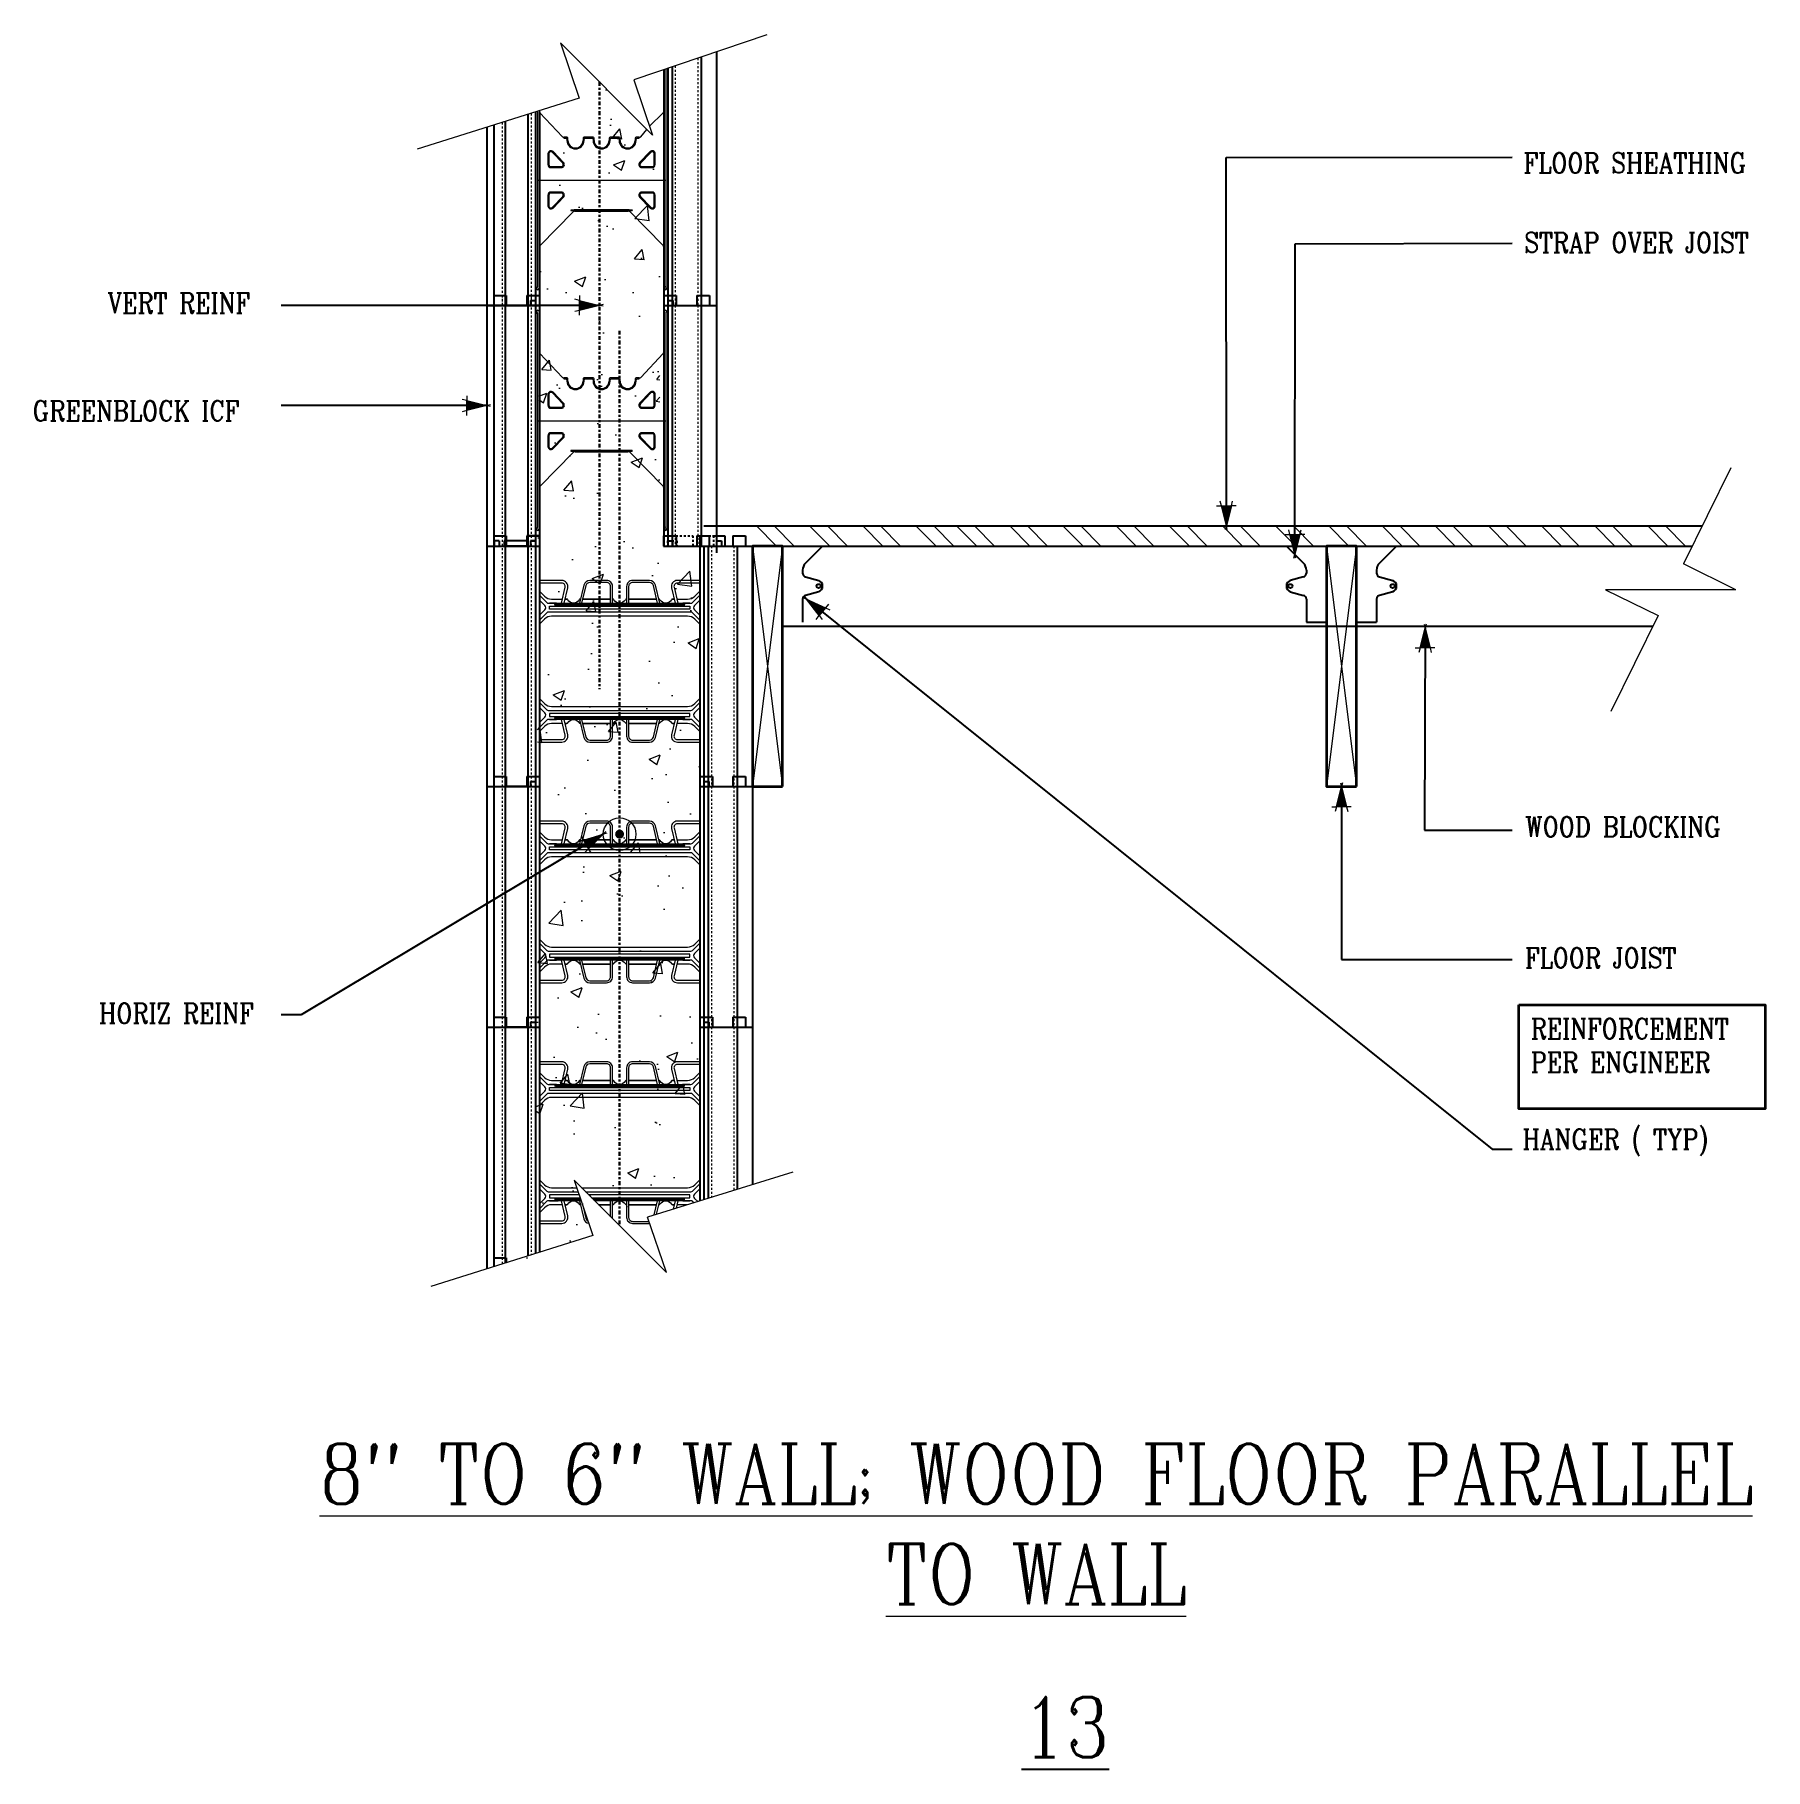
# Model space of a CAD drawing. Header units: inches. Extents: x -80.8 to 5.5, y 171.3 to 257.8.
import ezdxf

# ---------------------------------------------------------------- set-up
doc = ezdxf.new("R2010")
doc.units = ezdxf.units.IN
doc.header["$MEASUREMENT"] = 0
for name, pattern in [('CENTER', [2, 1.25, -0.25, 0.25, -0.25]), ('DASHED2', [0.375, 0.25, -0.125]), ('HIDDEN', [0.375, 0.25, -0.125])]:
    doc.linetypes.add(name, pattern=pattern)
doc.layers.get('Defpoints').update_dxf_attribs({"color": 252})
for name, color, linetype, lineweight in [('A2 Hatch', 8, 'Continuous', 9), ('A4 medium', 7, 'Continuous', 35), ('DETAILS', 7, 'Continuous', 13), ('DIM', 3, 'Continuous', 13), ('REBAR', 2, 'CENTER', 30)]:
    doc.layers.add(name, color=color, linetype=linetype, lineweight=lineweight)
doc.styles.add('ARCTEXT', font='arctext.shx', dxfattribs={"width": 0.85})
doc.styles.add('RomanC', font='romanc.shx', dxfattribs={"width": 0.85, "height": 5})
doc.dimstyles.new('ARCTEXT1-4', dxfattribs={"dimtxt": 4, "dimasz": 2, "dimexe": 2, "dimexo": 2, "dimgap": 2, "dimtad": 1, "dimdec": 4, "dimzin": 3, "dimdsep": 46, "dimlunit": 4, "dimtxsty": 'ARCTEXT', "dimblk": 'ARCHTICK', "dimcen": 2, "dimaunit": 1, "dimadec": 0, "dimazin": 0, "dimtfac": 1, "dimtdec": 4, "dimtmove": 2, "dimatfit": 3, "dimldrblk": 'arrow', "dimfxl": 1, "dimtolj": 1, "dimtzin": 0, "dimarcsym": 0})

msp = doc.modelspace()

# ---------------------------------------------------------------- texts
at = {"layer": 'Defpoints', "insert": (-29.403, 174.86), "char_height": 3, "width": 90.08, "attachment_point": 2, "style": 'RomanC'}
msp.add_mtext('{\\L13\\P}\\P            ', dxfattribs=at)
at = {"layer": 'DIM', "color": 3, "char_height": 1, "attachment_point": 1, "style": 'RomanC'}
for s, insert, width in [('FLOOR SHEATHING ', (-6.558, 251.865), 22.68955), ('STRAP OVER JOIST', (-6.519, 247.898), 22.68955), ('VERT REINF ', (-77.175, 244.881), 22.68955), ('GREENBLOCK ICF', (-80.917, 239.499), 22.68955), ('WOOD BLOCKING ', (-6.477, 218.763), 22.68955), ('FLOOR JOIST', (-6.487, 212.223), 22.68955), ('HORIZ REINF ', (-77.61, 209.46), 22.68955), ('REINFORCEMENT PER ENGINEER', (-6.197, 208.695), 13.32674), ('HANGER ( TYP) ', (-6.616, 203.185), 22.68955)]:
    msp.add_mtext(s, dxfattribs=dict(at, insert=insert, width=width))
at = {"layer": 'DIM', "insert": (-30.869, 187.499), "char_height": 3, "width": 77.5648, "attachment_point": 2, "style": 'ARCTEXT'}
msp.add_mtext('{\\Fromanc.shx|c0;\\L8" TO 6" WALL; WOOD FLOOR PARALLEL TO WALL}\\P\\P         ', dxfattribs=at)

# ---------------------------------------------------------------- blocks, each defined once
blk = doc.blocks.new('_ArchTick')
at = {"color": 0, "linetype": 'ByBlock', "const_width": 0.15}
blk.add_lwpolyline([(-0.5, -0.5), (0.5, 0.5)], dxfattribs=at)
blk = doc.blocks.new('arrow')
at = {"layer": 'DIM'}
blk.add_hatch(color=253, dxfattribs=at).paths.add_polyline_path([(-2, 0.5), (-2, -0.5), (0, 0)])
at = {"layer": 'DIM', "lineweight": 9}
for points in [[(-2, 0.98), (-2, 0.5), (-2.47, 0.62)], [(0.37, 0.09), (0, 0)], [(0.37, -0.09), (0, 0)], [(-2, -0.98), (-2, -0.5), (-2.47, -0.62)]]:
    blk.add_lwpolyline(points, dxfattribs=at)
at = {"layer": 'DIM', "lineweight": 15}
blk.add_lwpolyline([(0, 0), (-2, -0.5), (-2, 0.5), (0, 0)], dxfattribs=at)

# ---------------------------------------------------------------- hatches: boundary and pattern name
at = {"layer": 'A2 Hatch', "ltscale": 0.15}
h = msp.add_hatch(dxfattribs=at)
h.set_pattern_fill('AR-CONC', color=256, scale=0.8, style=0)
h.set_pattern_definition([(50, (-6438.0454, 1604.6426), (5.7380815, -0.502017), [0.6, -6.6]), (355, (-6438.0454, 1604.6426), (-1.1100107, 6.017537), [0.48, -5.28]), (100.4514, (-6437.567, 1604.6007), (4.628075, 5.5155163), [0.5099215, -5.609137]), (46.1842, (-6438.0454, 1606.2426), (8.5379284, -1.324152), [0.9, -9.9]), (96.6356, (-6437.334, 1606.132), (7.477302, 7.792943), [0.764882, -8.413704]), (351.1842, (-6438.045, 1606.2426), (7.477296, 7.792949), [0.72, -7.92]), (21, (-6437.2454, 1605.8426), (4.7752564, -3.220951), [0.6, -6.6]), (326, (-6437.2454, 1605.8426), (1.9465227, 5.8012004), [0.48, -5.28]), (71.4514, (-6436.8475, 1605.574), (6.721781, 2.580244), [0.5099215, -5.609137]), (37.5, (-6438.0454, 1604.6426), (0.09727884, 2.6631508), [0, -5.216, 0, -5.36, 0, -5.3]), (7.5, (-6438.0454, 1604.6426), (2.1045563, 3.1552937), [0, -3.056, 0, -5.096, 0, -2.02]), (327.5, (-6439.8294, 1604.6426), (4.2705795, -0.180439), [0, -2, 0, -6.24, 0, -8.28]), (317.5, (-6440.6294, 1604.6426), (4.6654894, 0.8008399), [0, -2.6, 0, -4.144, 0, -5.88])])
h.paths.add_polyline_path([(-53.634, 254.595), (-55.621, 253.921), (-55.821, 196.905), (-52.951, 197.879), (-53.887, 200.639), (-49.291, 196.042), (-50.227, 198.802), (-47.621, 199.686), (-47.625, 232.268), (-49.625, 232.268), (-49.625, 255.954), (-50.91, 255.519), (-49.974, 252.759), (-54.57, 257.355)])
h = msp.add_hatch(color=256, dxfattribs=at)
edge = h.paths.add_edge_path()
edge.add_arc((-51.637, 217.893), 0.224, 0, 360)

# ---------------------------------------------------------------- linework, layer by layer
at = {"color": 1}
for p, q in [((-46.812, 256.909), (-46.812, 244.263)), ((-49.237, 256.086), (-49.237, 244.263)), ((-49.022, 256.159), (-49.022, 244.263)), ((-47.577, 256.649), (-47.577, 244.263)), ((-49.437, 256.018), (-49.437, 244.263)), ((-56.212, 253.788), (-56.212, 244.263)), ((-55.837, 253.905), (-55.837, 244.263)), ((-55.637, 253.916), (-55.637, 244.263)), ((-58.262, 253.146), (-58.262, 244.263)), ((-57.912, 253.256), (-57.912, 244.263)), ((-57.337, 253.436), (-57.337, 244.263)), ((-58.262, 244.263), (-55.637, 244.263)), ((-58.262, 244.263), (-56.087, 244.263)), ((-58.262, 244.263), (-58.262, 232.263)), ((-58.262, 244.263), (-56.087, 244.263)), ((-58.262, 244.263), (-55.637, 244.263)), ((-57.912, 244.763), (-57.287, 244.763)), ((-57.912, 244.763), (-57.912, 232.263)), ((-57.337, 244.763), (-57.337, 232.263)), ((-56.212, 244.263), (-57.337, 244.263)), ((-56.212, 244.263), (-57.337, 244.263)), ((-57.287, 244.763), (-57.287, 244.263)), ((-56.262, 244.763), (-56.262, 244.263)), ((-56.262, 244.763), (-55.637, 244.763)), ((-56.212, 244.763), (-56.212, 232.263)), ((-56.087, 244.513), (-56.087, 244.263)), ((-56.087, 244.513), (-55.837, 244.513)), ((-55.837, 244.513), (-55.837, 232.263)), ((-55.837, 244.263), (-55.637, 244.263)), ((-55.837, 244.263), (-55.637, 244.263)), ((-55.637, 244.763), (-55.637, 232.263)), ((-55.637, 244.763), (-55.637, 244.263)), ((-49.437, 244.763), (-49.437, 232.263)), ((-49.437, 244.763), (-48.812, 244.763)), ((-49.437, 244.763), (-49.437, 244.263)), ((-49.437, 244.263), (-49.237, 244.263)), ((-49.437, 244.263), (-46.812, 244.263)), ((-49.237, 244.513), (-49.237, 232.263)), ((-49.237, 244.513), (-48.987, 244.513)), ((-49.022, 244.263), (-46.812, 244.263)), ((-49.022, 244.263), (-49.022, 232.263)), ((-48.987, 244.513), (-48.987, 244.263)), ((-48.812, 244.763), (-48.812, 244.263)), ((-47.787, 244.763), (-47.787, 244.263)), ((-47.787, 244.763), (-47.162, 244.763)), ((-47.577, 244.263), (-47.577, 232.263)), ((-47.162, 244.763), (-47.162, 244.263)), ((-46.812, 244.263), (-46.812, 232.263)), ((-57.912, 232.763), (-57.287, 232.763)), ((-57.912, 232.763), (-57.912, 220.263)), ((-57.912, 232.763), (-57.287, 232.763)), ((-57.912, 232.763), (-57.287, 232.763)), ((-57.912, 232.763), (-57.287, 232.763)), ((-57.912, 232.763), (-57.287, 232.763)), ((-57.912, 232.763), (-57.287, 232.763)), ((-57.912, 232.763), (-57.287, 232.763)), ((-57.912, 232.763), (-57.287, 232.763)), ((-57.912, 232.763), (-57.287, 232.763)), ((-57.337, 232.763), (-57.337, 220.263)), ((-57.287, 232.763), (-57.287, 232.263)), ((-57.287, 232.763), (-57.287, 232.263)), ((-57.287, 232.763), (-57.287, 232.263)), ((-57.287, 232.763), (-57.287, 232.263)), ((-57.287, 232.763), (-57.287, 232.263)), ((-57.287, 232.763), (-57.287, 232.263)), ((-57.287, 232.763), (-57.287, 232.263)), ((-57.287, 232.763), (-57.287, 232.263)), ((-57.287, 232.763), (-57.287, 232.263)), ((-56.262, 232.763), (-56.262, 232.263)), ((-56.262, 232.763), (-55.637, 232.763)), ((-56.262, 232.763), (-56.262, 232.263)), ((-56.262, 232.763), (-55.637, 232.763)), ((-56.262, 232.763), (-56.262, 232.263)), ((-56.262, 232.763), (-55.637, 232.763)), ((-56.262, 232.763), (-56.262, 232.263)), ((-55.637, 232.763), (-56.262, 232.763)), ((-56.262, 232.763), (-56.262, 232.263)), ((-56.262, 232.763), (-55.637, 232.763)), ((-56.262, 232.763), (-56.262, 232.263)), ((-56.262, 232.763), (-55.637, 232.763)), ((-56.262, 232.763), (-56.262, 232.263)), ((-56.262, 232.763), (-55.637, 232.763)), ((-56.262, 232.763), (-56.262, 232.263)), ((-56.262, 232.763), (-55.637, 232.763)), ((-56.262, 232.763), (-56.262, 232.263)), ((-56.262, 232.763), (-55.637, 232.763)), ((-56.262, 232.763), (-56.262, 232.263)), ((-55.637, 232.763), (-56.262, 232.763)), ((-56.262, 232.763), (-56.262, 232.263)), ((-56.262, 232.763), (-55.637, 232.763)), ((-56.262, 232.763), (-56.262, 232.263)), ((-55.637, 232.763), (-56.262, 232.763)), ((-56.212, 232.763), (-56.212, 220.263)), ((-55.637, 232.763), (-55.637, 220.263)), ((-55.637, 232.763), (-55.637, 232.263)), ((-55.637, 232.763), (-55.637, 232.263)), ((-55.637, 232.763), (-55.637, 232.263)), ((-55.637, 232.763), (-55.637, 232.263)), ((-55.637, 232.763), (-55.637, 232.263)), ((-55.637, 232.763), (-55.637, 232.263)), ((-55.637, 232.763), (-55.637, 232.263)), ((-55.637, 232.763), (-55.637, 232.263)), ((-55.637, 232.763), (-55.637, 232.263)), ((-55.637, 232.763), (-55.637, 232.263)), ((-55.637, 232.763), (-55.637, 232.263)), ((-49.441, 232.763), (-49.441, 232.263)), ((-49.441, 232.763), (-48.816, 232.763)), ((-49.441, 232.763), (-49.441, 232.263)), ((-49.237, 232.763), (-49.237, 232.263)), ((-48.816, 232.763), (-48.816, 232.263)), ((-47.791, 232.763), (-47.791, 232.263)), ((-47.791, 232.763), (-47.166, 232.763)), ((-47.637, 232.763), (-47.637, 220.263)), ((-47.166, 232.763), (-47.166, 232.263)), ((-47.012, 232.763), (-46.387, 232.763)), ((-46.387, 232.763), (-46.387, 232.263)), ((-45.987, 232.763), (-45.987, 232.263)), ((-45.987, 232.763), (-45.362, 232.763)), ((-45.362, 232.763), (-45.362, 232.263)), ((-45.362, 232.763), (-45.362, 232.263)), ((-58.262, 232.263), (-58.262, 220.263)), ((-58.262, 232.263), (-56.087, 232.263)), ((-58.262, 232.263), (-55.637, 232.263)), ((-58.262, 232.263), (-55.637, 232.263)), ((-58.262, 232.263), (-55.637, 232.263)), ((-58.262, 232.263), (-56.087, 232.263)), ((-58.262, 232.263), (-56.087, 232.263)), ((-58.262, 232.263), (-55.637, 232.263)), ((-58.262, 232.263), (-55.637, 232.263)), ((-58.262, 232.263), (-55.637, 232.263)), ((-58.262, 232.263), (-56.087, 232.263)), ((-58.262, 232.263), (-56.087, 232.263)), ((-58.262, 232.263), (-55.637, 232.263)), ((-58.262, 232.263), (-55.637, 232.263)), ((-58.262, 232.263), (-56.087, 232.263)), ((-58.262, 232.263), (-56.087, 232.263)), ((-58.262, 232.263), (-55.637, 232.263)), ((-58.262, 232.263), (-56.087, 232.263)), ((-58.262, 232.263), (-56.087, 232.263)), ((-58.262, 232.263), (-55.637, 232.263)), ((-58.262, 232.263), (-55.637, 232.263)), ((-57.887, 232.513), (-57.887, 232.263)), ((-57.637, 232.513), (-57.887, 232.513)), ((-57.887, 232.513), (-57.887, 232.263)), ((-57.637, 232.513), (-57.887, 232.513)), ((-57.887, 232.513), (-57.887, 232.263)), ((-57.637, 232.513), (-57.887, 232.513)), ((-57.637, 232.513), (-57.637, 232.263)), ((-57.637, 232.513), (-57.637, 232.263)), ((-57.637, 232.513), (-57.637, 232.263)), ((-56.262, 232.513), (-57.387, 232.513)), ((-57.387, 232.513), (-57.387, 232.263)), ((-56.262, 232.513), (-57.387, 232.513)), ((-57.387, 232.513), (-57.387, 232.263)), ((-56.262, 232.513), (-57.387, 232.513)), ((-57.387, 232.513), (-57.387, 232.263)), ((-56.212, 232.263), (-57.337, 232.263)), ((-56.212, 232.263), (-57.337, 232.263)), ((-56.212, 232.263), (-57.337, 232.263)), ((-56.212, 232.263), (-57.337, 232.263)), ((-56.212, 232.263), (-57.337, 232.263)), ((-56.212, 232.263), (-57.337, 232.263)), ((-56.212, 232.263), (-57.337, 232.263)), ((-56.212, 232.263), (-57.337, 232.263)), ((-56.212, 232.263), (-57.337, 232.263)), ((-56.087, 232.513), (-56.087, 232.263)), ((-56.087, 232.513), (-55.837, 232.513)), ((-56.087, 232.513), (-56.087, 232.263)), ((-56.087, 232.513), (-55.837, 232.513)), ((-56.087, 232.513), (-56.087, 232.263)), ((-56.087, 232.513), (-55.837, 232.513)), ((-56.087, 232.513), (-56.087, 232.263)), ((-55.837, 232.513), (-56.087, 232.513)), ((-56.087, 232.513), (-56.087, 232.263)), ((-56.087, 232.513), (-55.837, 232.513)), ((-56.087, 232.513), (-56.087, 232.263)), ((-56.087, 232.513), (-55.837, 232.513)), ((-56.087, 232.513), (-56.087, 232.263)), ((-56.087, 232.513), (-55.837, 232.513)), ((-56.087, 232.513), (-56.087, 232.263)), ((-56.087, 232.513), (-55.837, 232.513)), ((-56.087, 232.513), (-56.087, 232.263)), ((-56.087, 232.513), (-55.837, 232.513)), ((-56.087, 232.513), (-56.087, 232.263)), ((-55.837, 232.513), (-56.087, 232.513)), ((-56.087, 232.513), (-56.087, 232.263)), ((-56.087, 232.513), (-55.837, 232.513)), ((-56.087, 232.513), (-56.087, 232.263)), ((-55.837, 232.513), (-56.087, 232.513)), ((-55.837, 232.513), (-55.837, 220.263)), ((-55.837, 232.513), (-55.837, 232.263)), ((-55.837, 232.513), (-55.837, 232.263)), ((-55.837, 232.513), (-55.837, 232.263)), ((-55.837, 232.263), (-55.637, 232.263)), ((-55.837, 232.263), (-55.637, 232.263)), ((-55.837, 232.263), (-55.637, 232.263)), ((-55.837, 232.263), (-55.637, 232.263)), ((-55.837, 232.263), (-55.637, 232.263)), ((-55.837, 232.263), (-55.637, 232.263)), ((-55.837, 232.263), (-55.637, 232.263)), ((-55.837, 232.263), (-55.637, 232.263)), ((-55.837, 232.263), (-55.637, 232.263)), ((-49.441, 232.263), (-49.241, 232.263)), ((-49.437, 232.263), (-47.016, 232.263)), ((-49.437, 232.263), (-47.016, 232.263)), ((-49.437, 232.263), (-46.812, 232.263)), ((-49.241, 232.513), (-48.991, 232.513)), ((-49.226, 232.263), (-47.016, 232.263)), ((-48.991, 232.513), (-48.991, 232.263)), ((-47.437, 232.263), (-47.437, 220.263)), ((-47.222, 232.263), (-45.012, 232.263)), ((-47.222, 232.263), (-47.222, 220.263)), ((-47.012, 232.263), (-46.812, 232.263)), ((-47.012, 232.263), (-46.812, 232.263)), ((-47.012, 232.263), (-46.812, 232.263)), ((-46.812, 232.513), (-46.812, 231.924)), ((-46.812, 232.513), (-46.562, 232.513)), ((-46.562, 232.513), (-46.562, 232.263)), ((-45.777, 232.263), (-45.777, 230.889)), ((-45.777, 232.263), (-45.777, 220.263)), ((-45.012, 232.263), (-45.012, 220.263)), ((-45.012, 232.263), (-45.012, 220.263)), ((-57.912, 220.763), (-57.287, 220.763)), ((-57.912, 220.763), (-57.912, 208.263)), ((-57.337, 220.763), (-57.337, 208.263)), ((-57.287, 220.763), (-57.287, 220.263)), ((-56.262, 220.763), (-56.262, 220.263)), ((-56.262, 220.763), (-55.637, 220.763)), ((-56.212, 220.763), (-56.212, 208.263)), ((-55.637, 220.763), (-55.637, 208.263)), ((-47.637, 220.763), (-47.637, 208.263)), ((-47.637, 220.763), (-47.012, 220.763)), ((-47.012, 220.763), (-47.012, 220.263)), ((-45.987, 220.763), (-45.987, 220.263)), ((-45.987, 220.763), (-45.362, 220.763)), ((-45.362, 220.763), (-45.362, 220.263)), ((-45.362, 220.763), (-45.362, 220.263)), ((-58.262, 220.263), (-55.637, 220.263)), ((-58.262, 220.263), (-58.262, 208.263)), ((-58.262, 220.263), (-56.087, 220.263)), ((-56.212, 220.263), (-57.337, 220.263)), ((-56.087, 220.513), (-56.087, 220.263)), ((-56.087, 220.513), (-55.837, 220.513)), ((-55.837, 220.513), (-55.837, 208.263)), ((-55.837, 220.263), (-55.637, 220.263)), ((-47.637, 220.263), (-45.012, 220.263)), ((-47.637, 220.263), (-47.437, 220.263)), ((-47.437, 220.513), (-47.437, 208.263)), ((-47.437, 220.513), (-47.187, 220.513)), ((-47.222, 220.263), (-45.012, 220.263)), ((-47.222, 220.263), (-47.222, 208.263)), ((-47.187, 220.513), (-47.187, 220.263)), ((-45.777, 220.263), (-45.777, 208.263)), ((-45.012, 220.263), (-45.012, 208.263)), ((-57.912, 208.763), (-57.287, 208.763)), ((-57.912, 208.763), (-57.912, 196.326)), ((-57.337, 208.763), (-57.337, 196.506)), ((-57.287, 208.763), (-57.287, 208.263)), ((-56.262, 208.763), (-56.262, 208.263)), ((-56.262, 208.763), (-55.637, 208.763)), ((-56.212, 208.763), (-56.212, 196.858)), ((-56.087, 208.513), (-56.087, 208.263)), ((-56.087, 208.513), (-55.837, 208.513)), ((-55.837, 208.513), (-55.837, 196.975)), ((-55.637, 208.763), (-55.637, 197.038)), ((-47.637, 208.763), (-47.637, 199.605)), ((-47.637, 208.763), (-47.012, 208.763)), ((-47.437, 208.513), (-47.437, 199.667)), ((-47.437, 208.513), (-47.187, 208.513)), ((-47.187, 208.513), (-47.187, 208.263)), ((-47.012, 208.763), (-47.012, 208.263)), ((-45.987, 208.763), (-45.987, 208.263)), ((-45.987, 208.763), (-45.362, 208.763)), ((-45.362, 208.763), (-45.362, 208.263)), ((-58.262, 208.263), (-55.637, 208.263)), ((-58.262, 208.263), (-58.262, 196.216)), ((-58.262, 208.263), (-56.087, 208.263)), ((-56.212, 208.263), (-57.337, 208.263)), ((-55.837, 208.263), (-55.637, 208.263)), ((-47.637, 208.263), (-45.012, 208.263)), ((-47.637, 208.263), (-47.437, 208.263)), ((-47.222, 208.263), (-45.012, 208.263)), ((-47.222, 208.263), (-47.222, 199.733)), ((-45.777, 208.263), (-45.777, 200.181)), ((-45.012, 208.263), (-45.012, 200.418)), ((-57.912, 196.763), (-57.287, 196.763)), ((-57.287, 196.763), (-57.287, 196.521)), ((-56.262, 196.763), (-56.262, 196.756)), ((-56.262, 196.763), (-56.241, 196.763))]:
    msp.add_line(p, q, dxfattribs=at)
at = {"color": 1, "linetype": 'HIDDEN', "ltscale": 0.02}
for p, q in [((-57.912, 244.763), (-57.287, 244.763)), ((-57.912, 244.763), (-57.912, 244.263)), ((-57.287, 244.763), (-57.287, 244.263)), ((-56.262, 244.763), (-56.262, 244.263)), ((-56.262, 244.763), (-55.637, 244.763)), ((-49.437, 244.763), (-48.812, 244.763)), ((-49.237, 244.513), (-49.237, 244.263)), ((-49.237, 244.513), (-48.987, 244.513)), ((-48.987, 244.513), (-48.987, 244.263)), ((-48.812, 244.763), (-48.812, 244.263)), ((-47.787, 244.763), (-47.787, 244.263)), ((-47.787, 244.763), (-47.162, 244.763)), ((-47.162, 244.763), (-47.162, 244.263)), ((-57.912, 232.763), (-57.287, 232.763)), ((-57.912, 232.763), (-57.912, 232.263)), ((-57.912, 232.763), (-57.287, 232.763)), ((-57.912, 232.763), (-57.912, 232.263)), ((-57.912, 232.763), (-57.287, 232.763)), ((-57.912, 232.763), (-57.287, 232.763)), ((-57.912, 232.763), (-57.912, 232.263)), ((-57.912, 232.763), (-57.287, 232.763)), ((-57.912, 232.763), (-57.912, 232.263)), ((-57.912, 232.763), (-57.287, 232.763)), ((-57.912, 232.763), (-57.287, 232.763)), ((-57.912, 232.763), (-57.912, 232.263)), ((-57.912, 232.763), (-57.287, 232.763)), ((-57.912, 232.763), (-57.287, 232.763)), ((-57.912, 232.763), (-57.912, 232.263)), ((-57.912, 232.763), (-57.287, 232.763)), ((-57.912, 232.763), (-57.912, 232.263)), ((-57.912, 232.763), (-57.287, 232.763)), ((-57.912, 232.763), (-57.912, 232.263)), ((-57.287, 232.763), (-57.287, 232.263)), ((-57.287, 232.763), (-57.287, 232.263)), ((-57.287, 232.763), (-57.287, 232.263)), ((-57.287, 232.763), (-57.287, 232.263)), ((-57.287, 232.763), (-57.287, 232.263)), ((-57.287, 232.763), (-57.287, 232.263)), ((-57.287, 232.763), (-57.287, 232.263)), ((-57.287, 232.763), (-57.287, 232.263)), ((-57.287, 232.763), (-57.287, 232.263)), ((-57.287, 232.763), (-57.287, 232.263)), ((-57.287, 232.763), (-57.287, 232.263)), ((-56.262, 232.763), (-56.262, 232.263)), ((-56.262, 232.763), (-55.637, 232.763)), ((-56.262, 232.763), (-56.262, 232.263)), ((-56.262, 232.763), (-55.637, 232.763)), ((-56.262, 232.763), (-56.262, 232.263)), ((-56.262, 232.763), (-55.637, 232.763)), ((-56.262, 232.763), (-56.262, 232.263)), ((-56.262, 232.763), (-55.637, 232.763)), ((-56.262, 232.763), (-56.262, 232.263)), ((-56.262, 232.763), (-55.637, 232.763)), ((-56.262, 232.763), (-56.262, 232.263)), ((-56.262, 232.763), (-55.637, 232.763)), ((-56.262, 232.763), (-56.262, 232.263)), ((-56.262, 232.763), (-55.637, 232.763)), ((-56.262, 232.763), (-56.262, 232.263)), ((-56.262, 232.763), (-55.637, 232.763)), ((-56.262, 232.763), (-56.262, 232.263)), ((-56.262, 232.763), (-55.637, 232.763)), ((-56.262, 232.763), (-56.262, 232.263)), ((-56.262, 232.763), (-55.637, 232.763)), ((-56.262, 232.763), (-56.262, 232.263)), ((-56.262, 232.763), (-55.637, 232.763)), ((-49.441, 232.763), (-48.816, 232.763)), ((-49.441, 232.763), (-48.816, 232.763)), ((-49.237, 232.763), (-47.987, 232.763)), ((-48.816, 232.763), (-48.816, 232.263)), ((-48.816, 232.763), (-48.816, 232.263)), ((-47.987, 232.763), (-47.987, 232.263)), ((-47.791, 232.763), (-47.791, 232.263)), ((-47.791, 232.763), (-47.166, 232.763)), ((-47.791, 232.763), (-47.791, 232.263)), ((-47.791, 232.763), (-47.166, 232.763)), ((-47.587, 232.763), (-47.587, 232.263)), ((-47.587, 232.763), (-46.962, 232.763)), ((-47.166, 232.763), (-47.166, 232.263)), ((-47.166, 232.763), (-47.166, 232.263)), ((-46.962, 232.763), (-46.962, 232.263)), ((-49.241, 232.513), (-49.241, 232.263)), ((-49.241, 232.513), (-48.991, 232.513)), ((-49.241, 232.513), (-49.241, 232.263)), ((-49.241, 232.513), (-48.991, 232.513)), ((-49.037, 232.513), (-48.787, 232.513)), ((-48.991, 232.513), (-48.991, 232.263)), ((-48.991, 232.513), (-48.991, 232.263)), ((-48.787, 232.513), (-48.787, 232.263)), ((-57.912, 220.763), (-57.287, 220.763)), ((-57.287, 220.763), (-57.287, 220.263)), ((-56.262, 220.763), (-56.262, 220.263)), ((-56.262, 220.763), (-55.637, 220.763)), ((-47.637, 220.763), (-47.012, 220.763)), ((-47.012, 220.763), (-47.012, 220.263)), ((-45.987, 220.763), (-45.987, 220.263)), ((-45.987, 220.763), (-45.362, 220.763)), ((-45.362, 220.763), (-45.362, 220.263)), ((-45.362, 220.763), (-45.362, 220.263)), ((-57.912, 208.763), (-57.287, 208.763)), ((-57.287, 208.763), (-57.287, 208.263)), ((-56.262, 208.763), (-56.262, 208.263)), ((-56.262, 208.763), (-55.637, 208.763)), ((-47.637, 208.763), (-47.012, 208.763)), ((-47.012, 208.763), (-47.012, 208.263)), ((-45.987, 208.763), (-45.987, 208.263)), ((-45.987, 208.763), (-45.362, 208.763)), ((-45.362, 208.763), (-45.362, 208.263)), ((-57.912, 196.763), (-57.287, 196.763)), ((-57.287, 196.763), (-57.287, 196.62)), ((-56.262, 196.763), (-56.262, 196.756)), ((-56.262, 196.763), (-56.241, 196.763))]:
    msp.add_line(p, q, dxfattribs=at)
at = {"ltscale": 0.15}
for p, q in [((-57.287, 244.263), (-56.262, 244.263)), ((-57.287, 244.263), (-56.262, 244.263)), ((-47.437, 233.263), (2.357, 233.263)), ((-57.287, 232.263), (-56.262, 232.263)), ((-57.287, 232.263), (-56.262, 232.263)), ((-57.287, 232.263), (-56.262, 232.263)), ((-57.287, 232.263), (-56.262, 232.263)), ((-57.287, 232.263), (-56.262, 232.263)), ((-57.287, 232.263), (-56.262, 232.263)), ((-57.287, 232.263), (-56.262, 232.263)), ((-57.287, 232.263), (-56.262, 232.263)), ((-57.287, 232.263), (-56.262, 232.263)), ((-45.012, 232.263), (1.863, 232.263)), ((-41.512, 232.263), (-42.365, 231.409)), ((-18.387, 232.263), (-17.533, 231.409)), ((-12.887, 232.263), (-13.74, 231.409)), ((-42.512, 231.056), (-42.512, 230.916)), ((-17.387, 231.056), (-17.387, 230.916)), ((-13.887, 231.056), (-13.887, 230.916)), ((-42.364, 230.723), (-41.709, 230.545)), ((-17.534, 230.723), (-18.189, 230.545)), ((-13.739, 230.723), (-13.084, 230.545)), ((-42.512, 229.61), (-42.512, 228.463)), ((-41.709, 229.981), (-42.364, 229.803)), ((-18.189, 229.981), (-17.534, 229.803)), ((-17.387, 229.61), (-17.387, 228.463)), ((-13.887, 229.61), (-13.887, 228.463)), ((-13.084, 229.981), (-13.739, 229.803)), ((-17.387, 228.463), (-16.387, 228.463)), ((-14.887, 228.463), (-13.887, 228.463)), ((-43.512, 228.263), (-0.111, 228.263)), ((-57.287, 220.263), (-56.262, 220.263)), ((-57.287, 208.263), (-56.262, 208.263))]:
    msp.add_line(p, q, dxfattribs=at)
for centre in [(-41.712, 230.265), (-18.187, 230.265), (-13.087, 230.265)]:
    msp.add_circle(centre, 0.1, dxfattribs=at)
for centre, radius, start, end in [((-42.012, 231.056), 0.5, 135, 180), ((-17.887, 231.056), 0.5, 0, 45), ((-13.387, 231.056), 0.5, 135, 180), ((-42.312, 230.916), 0.2, 180, 254.79988), ((-41.812, 230.263), 0.3, 290, 70), ((-18.087, 230.263), 0.3, 110, 250), ((-17.587, 230.916), 0.2, 285.20012, 360), ((-13.687, 230.916), 0.2, 180, 254.79988), ((-13.187, 230.263), 0.3, 290, 70), ((-42.312, 229.61), 0.2, 105.20374, 180), ((-17.587, 229.61), 0.2, 0, 74.79626), ((-13.687, 229.61), 0.2, 105.20374, 180)]:
    msp.add_arc(centre, radius, start, end, dxfattribs=at)
at = {"layer": 'A2 Hatch', "linetype": 'DASHED2', "ltscale": 0.15}
for p, q in [((-48.862, 256.213), (-48.862, 244.263)), ((-47.737, 256.595), (-47.737, 244.263)), ((-56.052, 253.838), (-56.052, 244.263)), ((-57.497, 253.386), (-57.497, 244.263)), ((-57.497, 244.763), (-57.497, 232.263)), ((-56.052, 244.763), (-56.052, 232.263)), ((-48.862, 244.263), (-48.862, 232.263)), ((-47.737, 244.263), (-47.737, 232.263)), ((-57.497, 232.763), (-57.497, 220.263)), ((-56.052, 232.763), (-56.052, 220.263)), ((-47.062, 232.263), (-47.062, 220.263)), ((-45.937, 232.263), (-45.937, 231.049)), ((-45.937, 232.263), (-45.937, 220.263)), ((-57.497, 220.763), (-57.497, 208.263)), ((-56.052, 220.763), (-56.052, 208.263)), ((-47.062, 220.263), (-47.062, 208.263)), ((-45.937, 220.263), (-45.937, 208.263)), ((-57.497, 208.763), (-57.497, 196.456)), ((-56.052, 208.763), (-56.052, 196.908)), ((-47.062, 208.263), (-47.062, 199.783)), ((-45.937, 208.263), (-45.937, 200.132))]:
    msp.add_line(p, q, dxfattribs=at)
at = {"layer": 'A2 Hatch', "ltscale": 0.15}
for p, q in [((-43.811, 232.263), (-44.811, 233.263)), ((-42.927, 232.263), (-43.927, 233.263)), ((-41.159, 232.263), (-42.159, 233.263)), ((-40.275, 232.263), (-41.275, 233.263)), ((-38.508, 232.263), (-39.508, 233.263)), ((-37.624, 232.263), (-38.624, 233.263)), ((-35.856, 232.263), (-36.856, 233.263)), ((-34.972, 232.263), (-35.972, 233.263)), ((-33.829, 232.263), (-34.829, 233.263)), ((-32.946, 232.263), (-33.946, 233.263)), ((-31.178, 232.263), (-32.178, 233.263)), ((-30.294, 232.263), (-31.294, 233.263)), ((-28.526, 232.263), (-29.526, 233.263)), ((-27.642, 232.263), (-28.642, 233.263)), ((-25.874, 232.263), (-26.874, 233.263)), ((-24.991, 232.263), (-25.991, 233.263)), ((-23.223, 232.263), (-24.223, 233.263)), ((-22.339, 232.263), (-23.339, 233.263)), ((-20.571, 232.263), (-21.571, 233.263)), ((-19.687, 232.263), (-20.687, 233.263)), ((-17.919, 232.263), (-18.919, 233.263)), ((-17.036, 232.263), (-18.036, 233.263)), ((-15.268, 232.263), (-16.268, 233.263)), ((-14.384, 232.263), (-15.384, 233.263)), ((-12.616, 232.263), (-13.616, 233.263)), ((-11.732, 232.263), (-12.732, 233.263)), ((-9.965, 232.263), (-10.965, 233.263)), ((-9.081, 232.263), (-10.081, 233.263)), ((-7.313, 232.263), (-8.313, 233.263)), ((-6.429, 232.263), (-7.429, 233.263)), ((-4.661, 232.263), (-5.661, 233.263)), ((-3.777, 232.263), (-4.777, 233.263)), ((-2.01, 232.263), (-3.01, 233.263)), ((-1.126, 232.263), (-2.126, 233.263)), ((0.642, 232.263), (-0.358, 233.263)), ((1.526, 232.263), (0.526, 233.263)), ((-45.012, 232.263), (-43.512, 220.263)), ((-43.512, 232.263), (-45.012, 220.263)), ((-16.387, 232.263), (-14.887, 220.263)), ((-14.887, 232.263), (-16.387, 220.263))]:
    msp.add_line(p, q, dxfattribs=at)
msp.add_circle((-51.637, 217.893), 0.816, dxfattribs=at)
at = {"layer": 'A4 medium', "ltscale": 0.15}
for points in [[(-43.512, 220.263), (-43.512, 232.263), (-45.012, 232.263), (-45.012, 220.263)], [(-14.887, 220.263), (-14.887, 232.263), (-16.387, 232.263), (-16.387, 220.263)], [(-6.795, 209.381), (5.5, 209.381), (5.5, 204.198), (-6.795, 204.198)]]:
    msp.add_lwpolyline(points, close=True, dxfattribs=at)
at = {"layer": 'DETAILS', "color": 6, "lineweight": 20}
for p, q in [((-49.337, 256.052), (-49.337, 245.19)), ((-49.437, 253.933), (-49.437, 256.018)), ((-55.737, 253.936), (-55.737, 245.19)), ((-55.637, 253.968), (-55.637, 247.171)), ((-55.609, 253.864), (-54.491, 252.674)), ((-50.139, 253.192), (-49.464, 253.864)), ((-49.437, 247.171), (-49.437, 253.933)), ((-54.419, 252.643), (-54.412, 252.643)), ((-54.262, 252.643), (-54.419, 252.643)), ((-54.412, 252.643), (-54.412, 252.593)), ((-54.412, 252.593), (-54.312, 252.593)), ((-54.212, 252.488), (-54.212, 252.593)), ((-53.462, 252.593), (-53.462, 252.488)), ((-52.962, 252.643), (-53.412, 252.643)), ((-53.362, 252.593), (-53.012, 252.593)), ((-52.912, 252.488), (-52.912, 252.593)), ((-52.162, 252.593), (-52.162, 252.488)), ((-51.662, 252.643), (-52.112, 252.643)), ((-52.062, 252.593), (-51.712, 252.593)), ((-51.612, 252.488), (-51.612, 252.593)), ((-50.862, 252.593), (-50.862, 252.488)), ((-50.654, 252.643), (-50.812, 252.643)), ((-50.762, 252.593), (-50.662, 252.593)), ((-50.662, 252.593), (-50.662, 252.643)), ((-50.662, 252.643), (-50.654, 252.643)), ((-50.582, 252.674), (-50.272, 253.036)), ((-55.212, 251.824), (-55.212, 251.283)), ((-55.162, 251.824), (-55.162, 251.283)), ((-54.47, 251.352), (-54.989, 251.893)), ((-54.434, 251.387), (-54.953, 251.928)), ((-54.262, 252.543), (-54.262, 252.488)), ((-53.412, 252.488), (-53.412, 252.543)), ((-52.962, 252.543), (-52.962, 252.488)), ((-52.112, 252.488), (-52.112, 252.543)), ((-51.662, 252.543), (-51.662, 252.488)), ((-50.812, 252.488), (-50.812, 252.543)), ((-50.12, 251.928), (-50.639, 251.387)), ((-50.084, 251.893), (-50.603, 251.352)), ((-49.912, 251.283), (-49.912, 251.824)), ((-49.862, 251.283), (-49.862, 251.824)), ((-55.062, 251.183), (-54.542, 251.183)), ((-55.062, 251.133), (-54.542, 251.133)), ((-50.531, 251.183), (-50.012, 251.183)), ((-50.531, 251.133), (-50.012, 251.133)), ((-55.737, 250.513), (-49.337, 250.513)), ((-55.212, 249.763), (-55.212, 249.222)), ((-55.162, 249.763), (-55.162, 249.222)), ((-54.542, 249.913), (-55.062, 249.913)), ((-54.542, 249.863), (-55.062, 249.863)), ((-54.989, 249.153), (-54.47, 249.694)), ((-54.953, 249.118), (-54.434, 249.659)), ((-50.639, 249.659), (-50.12, 249.118)), ((-50.603, 249.694), (-50.084, 249.153)), ((-50.012, 249.913), (-50.531, 249.913)), ((-50.012, 249.863), (-50.531, 249.863)), ((-49.912, 249.222), (-49.912, 249.763)), ((-49.862, 249.222), (-49.862, 249.763)), ((-55.607, 247.242), (-53.955, 248.919)), ((-53.907, 249.033), (-54.063, 249.018)), ((-54.063, 248.998), (-53.907, 248.983)), ((-52.537, 249.033), (-53.907, 249.033)), ((-53.907, 248.983), (-52.537, 248.983)), ((-53.849, 248.963), (-52.537, 248.963)), ((-51.166, 249.033), (-52.537, 249.033)), ((-52.537, 248.983), (-51.166, 248.983)), ((-52.537, 248.963), (-51.224, 248.963)), ((-51.01, 249.018), (-51.166, 249.033)), ((-51.166, 248.983), (-51.01, 248.998)), ((-51.118, 248.919), (-49.466, 247.242)), ((-55.637, 245.163), (-55.637, 247.171)), ((-49.437, 247.171), (-49.437, 245.163)), ((-55.743, 245.165), (-55.789, 245.086)), ((-55.789, 245.086), (-55.702, 245.036)), ((-55.737, 245.227), (-55.737, 245.19)), ((-55.702, 245.036), (-55.643, 245.138)), ((-49.43, 245.138), (-49.371, 245.036)), ((-49.371, 245.036), (-49.284, 245.086)), ((-49.337, 245.19), (-49.337, 245.227)), ((-49.284, 245.086), (-49.33, 245.165)), ((-55.789, 243.99), (-55.702, 244.04)), ((-55.743, 243.911), (-55.789, 243.99)), ((-55.702, 244.04), (-55.643, 243.937)), ((-49.43, 243.937), (-49.371, 244.04)), ((-49.371, 244.04), (-49.284, 243.99)), ((-49.284, 243.99), (-49.33, 243.911)), ((-55.737, 243.888), (-55.737, 233.19)), ((-55.737, 243.849), (-55.737, 243.886)), ((-55.637, 243.912), (-55.637, 241.933)), ((-49.437, 241.933), (-49.437, 243.912)), ((-49.337, 243.888), (-49.337, 233.19)), ((-49.337, 243.886), (-49.337, 243.849)), ((-55.637, 241.933), (-55.637, 235.171)), ((-55.609, 241.864), (-54.491, 240.674)), ((-50.582, 240.674), (-49.464, 241.864)), ((-49.437, 235.171), (-49.437, 241.933)), ((-54.419, 240.643), (-54.412, 240.643)), ((-54.262, 240.643), (-54.419, 240.643)), ((-54.412, 240.643), (-54.412, 240.593)), ((-54.412, 240.593), (-54.312, 240.593)), ((-54.262, 240.543), (-54.262, 240.488)), ((-54.212, 240.488), (-54.212, 240.593)), ((-53.462, 240.593), (-53.462, 240.488)), ((-52.962, 240.643), (-53.412, 240.643)), ((-53.412, 240.488), (-53.412, 240.543)), ((-53.362, 240.593), (-53.012, 240.593)), ((-52.962, 240.543), (-52.962, 240.488)), ((-52.912, 240.488), (-52.912, 240.593)), ((-52.162, 240.593), (-52.162, 240.488)), ((-51.662, 240.643), (-52.112, 240.643)), ((-52.112, 240.488), (-52.112, 240.543)), ((-52.062, 240.593), (-51.712, 240.593)), ((-51.662, 240.543), (-51.662, 240.488)), ((-51.612, 240.488), (-51.612, 240.593)), ((-50.862, 240.593), (-50.862, 240.488)), ((-50.654, 240.643), (-50.812, 240.643)), ((-50.812, 240.488), (-50.812, 240.543)), ((-50.762, 240.593), (-50.662, 240.593)), ((-50.662, 240.593), (-50.662, 240.643)), ((-50.662, 240.643), (-50.654, 240.643)), ((-55.212, 239.824), (-55.212, 239.283)), ((-55.162, 239.824), (-55.162, 239.283)), ((-54.47, 239.352), (-54.989, 239.893)), ((-54.434, 239.387), (-54.953, 239.928)), ((-50.12, 239.928), (-50.639, 239.387)), ((-50.084, 239.893), (-50.603, 239.352)), ((-49.912, 239.283), (-49.912, 239.824)), ((-49.862, 239.283), (-49.862, 239.824)), ((-55.062, 239.183), (-54.542, 239.183)), ((-55.062, 239.133), (-54.542, 239.133)), ((-50.531, 239.183), (-50.012, 239.183)), ((-50.531, 239.133), (-50.012, 239.133)), ((-55.737, 238.513), (-49.337, 238.513)), ((-54.542, 237.913), (-55.062, 237.913)), ((-50.012, 237.913), (-50.531, 237.913)), ((-55.212, 237.763), (-55.212, 237.222)), ((-55.162, 237.763), (-55.162, 237.222)), ((-54.542, 237.863), (-55.062, 237.863)), ((-54.989, 237.153), (-54.47, 237.694)), ((-54.953, 237.118), (-54.434, 237.659)), ((-53.907, 237.033), (-54.063, 237.018)), ((-52.537, 237.033), (-53.907, 237.033)), ((-51.166, 237.033), (-52.537, 237.033)), ((-51.01, 237.018), (-51.166, 237.033)), ((-50.639, 237.659), (-50.12, 237.118)), ((-50.603, 237.694), (-50.084, 237.153)), ((-50.012, 237.863), (-50.531, 237.863)), ((-49.912, 237.222), (-49.912, 237.763)), ((-49.862, 237.222), (-49.862, 237.763)), ((-55.607, 235.242), (-53.955, 236.919)), ((-54.063, 236.998), (-53.907, 236.983)), ((-53.907, 236.983), (-52.537, 236.983)), ((-53.849, 236.963), (-52.537, 236.963)), ((-52.537, 236.983), (-51.166, 236.983)), ((-52.537, 236.963), (-51.224, 236.963)), ((-51.166, 236.983), (-51.01, 236.998)), ((-51.118, 236.919), (-49.466, 235.242)), ((-55.637, 233.163), (-55.637, 235.171)), ((-49.437, 235.171), (-49.437, 233.163)), ((-55.743, 233.165), (-55.789, 233.086)), ((-55.789, 233.086), (-55.702, 233.036)), ((-55.737, 233.227), (-55.737, 233.19)), ((-55.702, 233.036), (-55.643, 233.138)), ((-49.43, 233.138), (-49.371, 233.036)), ((-49.371, 233.036), (-49.284, 233.086)), ((-49.337, 233.19), (-49.337, 233.227)), ((-49.284, 233.086), (-49.33, 233.165)), ((-52.085, 199.413), (-52.682, 199.413)), ((-52.682, 199.413), (-52.085, 199.413))]:
    msp.add_line(p, q, dxfattribs=at)
for points in [[(-54.407, 229.413), (-54.224, 230.172, 0.485338), (-54.516, 230.543), (-55.637, 230.543)], [(-54.787, 229.413), (-54.887, 229.413), (-55.137, 229.413), (-54.541, 229.413), (-54.351, 230.203, 0.485338), (-54.516, 230.413), (-55.637, 230.413)], [(-51.985, 229.413), (-51.985, 230.243, 0.414214), (-52.285, 230.543), (-53.127, 230.543, 0.346495), (-53.419, 230.313), (-53.636, 229.413)], [(-52.085, 229.413), (-52.085, 230.243, 0.414214), (-52.285, 230.443), (-53.127, 230.443, 0.346495), (-53.322, 230.29), (-53.533, 229.413)], [(-49.637, 229.413), (-49.854, 230.313, 0.346495), (-50.146, 230.543), (-50.988, 230.543, 0.414214), (-51.288, 230.243), (-51.288, 229.413)], [(-49.74, 229.413), (-49.952, 230.29, 0.346495), (-50.146, 230.443), (-50.988, 230.443, 0.414214), (-51.188, 230.243), (-51.188, 229.413)], [(-47.637, 230.543), (-48.757, 230.543, 0.485338), (-49.049, 230.172), (-48.866, 229.413)], [(-47.637, 230.413), (-48.757, 230.413, 0.485338), (-48.923, 230.203), (-48.732, 229.413), (-48.136, 229.413), (-48.386, 229.413), (-48.486, 229.413)], [(-55.637, 230.012), (-55.384, 229.759, 0.198912), (-55.03, 229.613), (-54.493, 229.613)], [(-55.637, 229.812), (-55.266, 229.442, 0.198912), (-55.196, 229.413), (-51.637, 229.413, -0.279322), (-51.922, 229.586, 0.279322), (-51.967, 229.613)], [(-55.637, 228.813), (-55.368, 229.082, 0.414214), (-55.368, 229.294), (-55.637, 229.562)], [(-53.606, 229.613, 0.279322), (-53.65, 229.586, -0.605918), (-54.222, 229.586, 0.279322), (-54.266, 229.613), (-54.359, 229.613), (-54.266, 229.613)], [(-51.306, 229.613, 0.279322), (-51.351, 229.586, -0.279322), (-51.637, 229.413), (-48.077, 229.413, 0.198912), (-48.007, 229.442), (-47.637, 229.812)], [(-49.007, 229.613), (-48.914, 229.613), (-49.007, 229.613, 0.279322), (-49.051, 229.586, -0.605918), (-49.623, 229.586, 0.279322), (-49.667, 229.613)], [(-48.78, 229.613), (-48.243, 229.613, 0.198912), (-47.889, 229.759), (-47.637, 230.012)], [(-47.637, 229.562), (-47.905, 229.294, 0.414214), (-47.905, 229.082), (-47.637, 228.813)], [(-47.637, 228.563), (-48.007, 228.934, 0.198912), (-48.077, 228.963), (-51.637, 228.963), (-55.196, 228.963, 0.198912), (-55.266, 228.934), (-55.637, 228.563)], [(-47.637, 228.363), (-47.889, 228.616, 0.198912), (-48.243, 228.763), (-51.637, 228.763), (-55.03, 228.763, 0.198912), (-55.384, 228.616), (-55.637, 228.363)], [(-55.637, 224.662), (-55.384, 224.409, 0.198912), (-55.03, 224.263), (-51.637, 224.263), (-48.243, 224.263, 0.198912), (-47.889, 224.409), (-47.637, 224.662)], [(-55.637, 224.462), (-55.266, 224.092, 0.198912), (-55.196, 224.063), (-51.637, 224.063), (-48.077, 224.063, 0.198912), (-48.007, 224.092), (-47.637, 224.462)], [(-55.637, 223.463), (-55.368, 223.732, 0.414214), (-55.368, 223.944), (-55.637, 224.212)], [(-47.637, 224.212), (-47.905, 223.944, 0.414214), (-47.905, 223.732), (-47.637, 223.463)], [(-51.967, 223.413, 0.279322), (-51.922, 223.44, -0.279322), (-51.637, 223.613), (-55.196, 223.613, 0.198912), (-55.266, 223.584), (-55.637, 223.213)], [(-55.637, 222.613), (-54.516, 222.613, 0.485338), (-54.351, 222.823), (-54.541, 223.613), (-55.137, 223.613), (-54.887, 223.613), (-54.787, 223.613)], [(-55.637, 222.483), (-54.516, 222.483, 0.485338), (-54.224, 222.853), (-54.407, 223.613)], [(-54.493, 223.413), (-55.03, 223.413, 0.198912), (-55.384, 223.266), (-55.637, 223.013)], [(-54.266, 223.413), (-54.359, 223.413), (-54.266, 223.413, 0.279322), (-54.222, 223.44, -0.605918), (-53.65, 223.44, 0.279322), (-53.606, 223.413)], [(-53.636, 223.613), (-53.419, 222.712, 0.346495), (-53.127, 222.483), (-52.285, 222.483, 0.414214), (-51.985, 222.783), (-51.985, 223.613)], [(-53.533, 223.613), (-53.322, 222.736, 0.346495), (-53.127, 222.583), (-52.285, 222.583, 0.414214), (-52.085, 222.783), (-52.085, 223.613)], [(-47.637, 223.213), (-48.007, 223.584, 0.198912), (-48.077, 223.613), (-51.637, 223.613, -0.279322), (-51.351, 223.44, 0.279322), (-51.306, 223.413)], [(-51.288, 223.613), (-51.288, 222.783, 0.414214), (-50.988, 222.483), (-50.146, 222.483, 0.346495), (-49.854, 222.712), (-49.637, 223.613)], [(-51.188, 223.613), (-51.188, 222.783, 0.414214), (-50.988, 222.583), (-50.146, 222.583, 0.346495), (-49.952, 222.736), (-49.74, 223.613)], [(-49.667, 223.413, 0.279322), (-49.623, 223.44, -0.605918), (-49.051, 223.44, 0.279322), (-49.007, 223.413), (-48.914, 223.413), (-49.007, 223.413)], [(-48.866, 223.613), (-49.049, 222.853, 0.485338), (-48.757, 222.483), (-47.637, 222.483)], [(-48.486, 223.613), (-48.386, 223.613), (-48.136, 223.613), (-48.732, 223.613), (-48.923, 222.823, 0.485338), (-48.757, 222.613), (-47.637, 222.613)], [(-47.637, 223.013), (-47.889, 223.266, 0.198912), (-48.243, 223.413), (-48.78, 223.413)], [(-54.407, 217.413), (-54.224, 218.172, 0.485338), (-54.516, 218.543), (-55.637, 218.543)], [(-54.787, 217.413), (-54.887, 217.413), (-55.137, 217.413), (-54.541, 217.413), (-54.351, 218.203, 0.485338), (-54.516, 218.413), (-55.637, 218.413)], [(-55.637, 218.012), (-55.384, 217.759, 0.198912), (-55.03, 217.613), (-54.493, 217.613)], [(-51.985, 217.413), (-51.985, 218.243, 0.414214), (-52.285, 218.543), (-53.127, 218.543, 0.346495), (-53.419, 218.313), (-53.636, 217.413)], [(-52.085, 217.413), (-52.085, 218.243, 0.414214), (-52.285, 218.443), (-53.127, 218.443, 0.346495), (-53.322, 218.29), (-53.533, 217.413)], [(-49.637, 217.413), (-49.854, 218.313, 0.346495), (-50.146, 218.543), (-50.988, 218.543, 0.414214), (-51.288, 218.243), (-51.288, 217.413)], [(-49.74, 217.413), (-49.952, 218.29, 0.346495), (-50.146, 218.443), (-50.988, 218.443, 0.414214), (-51.188, 218.243), (-51.188, 217.413)], [(-47.637, 218.543), (-48.757, 218.543, 0.485338), (-49.049, 218.172), (-48.866, 217.413)], [(-47.637, 218.413), (-48.757, 218.413, 0.485338), (-48.923, 218.203), (-48.732, 217.413), (-48.136, 217.413), (-48.386, 217.413), (-48.486, 217.413)], [(-48.78, 217.613), (-48.243, 217.613, 0.198912), (-47.889, 217.759), (-47.637, 218.012)], [(-55.637, 217.812), (-55.266, 217.442, 0.198912), (-55.196, 217.413), (-51.637, 217.413, -0.279322), (-51.922, 217.586, 0.279322), (-51.967, 217.613)], [(-55.637, 216.813), (-55.368, 217.082, 0.414214), (-55.368, 217.294), (-55.637, 217.562)], [(-53.606, 217.613, 0.279322), (-53.65, 217.586, -0.605918), (-54.222, 217.586, 0.279322), (-54.266, 217.613), (-54.359, 217.613), (-54.266, 217.613)], [(-51.306, 217.613, 0.279322), (-51.351, 217.586, -0.279322), (-51.637, 217.413), (-48.077, 217.413, 0.198912), (-48.007, 217.442), (-47.637, 217.812)], [(-49.007, 217.613), (-48.914, 217.613), (-49.007, 217.613, 0.279322), (-49.051, 217.586, -0.605918), (-49.623, 217.586, 0.279322), (-49.667, 217.613)], [(-47.637, 217.562), (-47.905, 217.294, 0.414214), (-47.905, 217.082), (-47.637, 216.813)], [(-47.637, 216.563), (-48.007, 216.934, 0.198912), (-48.077, 216.963), (-51.637, 216.963), (-55.196, 216.963, 0.198912), (-55.266, 216.934), (-55.637, 216.563)], [(-47.637, 216.363), (-47.889, 216.616, 0.198912), (-48.243, 216.763), (-51.637, 216.763), (-55.03, 216.763, 0.198912), (-55.384, 216.616), (-55.637, 216.363)], [(-55.637, 212.662), (-55.384, 212.409, 0.198912), (-55.03, 212.263), (-51.637, 212.263), (-48.243, 212.263, 0.198912), (-47.889, 212.409), (-47.637, 212.662)], [(-55.637, 212.462), (-55.266, 212.092, 0.198912), (-55.196, 212.063), (-51.637, 212.063), (-48.077, 212.063, 0.198912), (-48.007, 212.092), (-47.637, 212.462)], [(-55.637, 211.463), (-55.368, 211.732, 0.414214), (-55.368, 211.944), (-55.637, 212.212)], [(-47.637, 212.212), (-47.905, 211.944, 0.414214), (-47.905, 211.732), (-47.637, 211.463)], [(-51.967, 211.413, 0.279322), (-51.922, 211.44, -0.279322), (-51.637, 211.613), (-55.196, 211.613, 0.198912), (-55.266, 211.584), (-55.637, 211.213)], [(-55.637, 210.613), (-54.516, 210.613, 0.485338), (-54.351, 210.823), (-54.541, 211.613), (-55.137, 211.613), (-54.887, 211.613), (-54.787, 211.613)], [(-55.637, 210.483), (-54.516, 210.483, 0.485338), (-54.224, 210.853), (-54.407, 211.613)], [(-54.493, 211.413), (-55.03, 211.413, 0.198912), (-55.384, 211.266), (-55.637, 211.013)], [(-54.266, 211.413), (-54.359, 211.413), (-54.266, 211.413, 0.279322), (-54.222, 211.44, -0.605918), (-53.65, 211.44, 0.279322), (-53.606, 211.413)], [(-53.636, 211.613), (-53.419, 210.712, 0.346495), (-53.127, 210.483), (-52.285, 210.483, 0.414214), (-51.985, 210.783), (-51.985, 211.613)], [(-53.533, 211.613), (-53.322, 210.736, 0.346495), (-53.127, 210.583), (-52.285, 210.583, 0.414214), (-52.085, 210.783), (-52.085, 211.613)], [(-47.637, 211.213), (-48.007, 211.584, 0.198912), (-48.077, 211.613), (-51.637, 211.613, -0.279322), (-51.351, 211.44, 0.279322), (-51.306, 211.413)], [(-51.288, 211.613), (-51.288, 210.783, 0.414214), (-50.988, 210.483), (-50.146, 210.483, 0.346495), (-49.854, 210.712), (-49.637, 211.613)], [(-51.188, 211.613), (-51.188, 210.783, 0.414214), (-50.988, 210.583), (-50.146, 210.583, 0.346495), (-49.952, 210.736), (-49.74, 211.613)], [(-49.667, 211.413, 0.279322), (-49.623, 211.44, -0.605918), (-49.051, 211.44, 0.279322), (-49.007, 211.413), (-48.914, 211.413), (-49.007, 211.413)], [(-48.866, 211.613), (-49.049, 210.853, 0.485338), (-48.757, 210.483), (-47.637, 210.483)], [(-48.486, 211.613), (-48.386, 211.613), (-48.136, 211.613), (-48.732, 211.613), (-48.923, 210.823, 0.485338), (-48.757, 210.613), (-47.637, 210.613)], [(-47.637, 211.013), (-47.889, 211.266, 0.198912), (-48.243, 211.413), (-48.78, 211.413)], [(-54.407, 205.413), (-54.224, 206.172, 0.485338), (-54.516, 206.543), (-55.637, 206.543)], [(-54.787, 205.413), (-54.887, 205.413), (-55.137, 205.413), (-54.541, 205.413), (-54.351, 206.203, 0.485338), (-54.516, 206.413), (-55.637, 206.413)], [(-55.637, 206.012), (-55.384, 205.759, 0.198912), (-55.03, 205.613), (-54.493, 205.613)], [(-51.985, 205.413), (-51.985, 206.243, 0.414214), (-52.285, 206.543), (-53.127, 206.543, 0.346495), (-53.419, 206.313), (-53.636, 205.413)], [(-52.085, 205.413), (-52.085, 206.243, 0.414214), (-52.285, 206.443), (-53.127, 206.443, 0.346495), (-53.322, 206.29), (-53.533, 205.413)], [(-49.637, 205.413), (-49.854, 206.313, 0.346495), (-50.146, 206.543), (-50.988, 206.543, 0.414214), (-51.288, 206.243), (-51.288, 205.413)], [(-49.74, 205.413), (-49.952, 206.29, 0.346495), (-50.146, 206.443), (-50.988, 206.443, 0.414214), (-51.188, 206.243), (-51.188, 205.413)], [(-47.637, 206.543), (-48.757, 206.543, 0.485338), (-49.049, 206.172), (-48.866, 205.413)], [(-47.637, 206.413), (-48.757, 206.413, 0.485338), (-48.923, 206.203), (-48.732, 205.413), (-48.136, 205.413), (-48.386, 205.413), (-48.486, 205.413)], [(-48.78, 205.613), (-48.243, 205.613, 0.198912), (-47.889, 205.759), (-47.637, 206.012)], [(-55.637, 205.812), (-55.266, 205.442, 0.198912), (-55.196, 205.413), (-51.637, 205.413, -0.279322), (-51.922, 205.586, 0.279322), (-51.967, 205.613)], [(-55.637, 204.813), (-55.368, 205.082, 0.414214), (-55.368, 205.294), (-55.637, 205.562)], [(-53.606, 205.613, 0.279322), (-53.65, 205.586, -0.605918), (-54.222, 205.586, 0.279322), (-54.266, 205.613), (-54.359, 205.613), (-54.266, 205.613)], [(-51.306, 205.613, 0.279322), (-51.351, 205.586, -0.279322), (-51.637, 205.413), (-48.077, 205.413, 0.198912), (-48.007, 205.442), (-47.637, 205.812)], [(-49.007, 205.613), (-48.914, 205.613), (-49.007, 205.613, 0.279322), (-49.051, 205.586, -0.605918), (-49.623, 205.586, 0.279322), (-49.667, 205.613)], [(-47.637, 205.562), (-47.905, 205.294, 0.414214), (-47.905, 205.082), (-47.637, 204.813)], [(-47.637, 204.563), (-48.007, 204.934, 0.198912), (-48.077, 204.963), (-51.637, 204.963), (-55.196, 204.963, 0.198912), (-55.266, 204.934), (-55.637, 204.563)], [(-47.637, 204.363), (-47.889, 204.616, 0.198912), (-48.243, 204.763), (-51.637, 204.763), (-55.03, 204.763, 0.198912), (-55.384, 204.616), (-55.637, 204.363)], [(-55.637, 200.662), (-55.384, 200.409, 0.198912), (-55.03, 200.263), (-53.777, 200.263)], [(-55.637, 200.462), (-55.266, 200.092, 0.198912), (-55.196, 200.063), (-53.709, 200.063)], [(-55.637, 199.463), (-55.368, 199.732, 0.414214), (-55.368, 199.944), (-55.637, 200.212)], [(-53.532, 200.263), (-51.637, 200.263), (-48.243, 200.263, 0.198912), (-47.889, 200.409), (-47.637, 200.662)], [(-53.332, 200.063), (-51.637, 200.063), (-48.077, 200.063, 0.198912), (-48.007, 200.092), (-47.637, 200.462)], [(-47.637, 200.212), (-47.905, 199.944, 0.414214), (-47.905, 199.732), (-47.744, 199.571)], [(-55.637, 198.613), (-54.516, 198.613, 0.485338), (-54.351, 198.823), (-54.541, 199.613), (-55.137, 199.613), (-54.887, 199.613), (-54.787, 199.613)], [(-55.637, 198.483), (-54.516, 198.483, 0.485338), (-54.224, 198.853), (-54.407, 199.613)], [(-53.557, 199.613), (-55.196, 199.613, 0.198912), (-55.266, 199.584), (-55.637, 199.213)], [(-54.493, 199.413), (-55.03, 199.413, 0.198912), (-55.384, 199.266), (-55.637, 199.013)], [(-53.59, 199.713), (-54.787, 199.713), (-54.885, 199.691, 0.780776), (-54.885, 199.685), (-54.787, 199.663), (-53.574, 199.663)], [(-54.266, 199.413), (-54.359, 199.413), (-54.266, 199.413, 0.279322), (-54.222, 199.44, -0.605918), (-53.65, 199.44, 0.279322), (-53.606, 199.413)], [(-53.636, 199.613), (-53.419, 198.712, 0.302614), (-53.175, 198.487, 0.302614)], [(-53.475, 199.373), (-53.322, 198.736, 0.225019), (-53.214, 198.603)], [(-52.932, 199.663), (-51.637, 199.663), (-48.486, 199.663), (-48.388, 199.685, 0.780776), (-48.388, 199.691), (-48.486, 199.713), (-51.637, 199.713), (-52.982, 199.713)], [(-51.967, 199.413, 0.279322), (-51.922, 199.44, -0.279322), (-51.637, 199.613), (-52.882, 199.613)], [(-51.991, 198.722, 0.051306), (-51.985, 198.783), (-51.985, 199.613)], [(-47.935, 199.512), (-48.007, 199.584, 0.198912), (-48.077, 199.613), (-51.637, 199.613, -0.279322), (-51.351, 199.44, 0.279322), (-51.306, 199.413)], [(-51.288, 199.613), (-51.288, 198.783, 0.414214), (-50.988, 198.483), (-50.146, 198.483, 0.00833), (-50.136, 198.483, 0.00833)], [(-51.188, 199.613), (-51.188, 198.783, 0.414214), (-50.988, 198.583), (-50.17, 198.583)], [(-49.667, 199.413, 0.279322), (-49.623, 199.44, -0.605918), (-49.051, 199.44, 0.279322), (-49.007, 199.413), (-48.914, 199.413), (-49.007, 199.413)]]:
    msp.add_lwpolyline(points, format="xyb", dxfattribs=at)
for points in [[(-51.637, 229.263), (-48.136, 229.263), (-48.136, 229.113), (-51.637, 229.113), (-55.137, 229.113), (-55.137, 229.263)], [(-53.588, 229.613), (-53.606, 229.613)], [(-52.085, 229.613), (-53.485, 229.613)], [(-51.985, 229.613), (-51.967, 229.613)], [(-51.288, 229.613), (-51.306, 229.613)], [(-51.188, 229.613), (-49.788, 229.613)], [(-49.685, 229.613), (-49.667, 229.613)], [(-51.637, 223.763), (-48.136, 223.763), (-48.136, 223.913), (-51.637, 223.913), (-55.137, 223.913), (-55.137, 223.763)], [(-53.588, 223.413), (-53.606, 223.413)], [(-52.085, 223.413), (-53.485, 223.413)], [(-51.985, 223.413), (-51.967, 223.413)], [(-51.288, 223.413), (-51.306, 223.413)], [(-51.188, 223.413), (-49.788, 223.413)], [(-49.685, 223.413), (-49.667, 223.413)], [(-51.637, 217.263), (-48.136, 217.263), (-48.136, 217.113), (-51.637, 217.113), (-55.137, 217.113), (-55.137, 217.263)], [(-53.588, 217.613), (-53.606, 217.613)], [(-52.085, 217.613), (-53.485, 217.613)], [(-51.985, 217.613), (-51.967, 217.613)], [(-51.288, 217.613), (-51.306, 217.613)], [(-51.188, 217.613), (-49.788, 217.613)], [(-49.685, 217.613), (-49.667, 217.613)], [(-51.637, 211.763), (-48.136, 211.763), (-48.136, 211.913), (-51.637, 211.913), (-55.137, 211.913), (-55.137, 211.763)], [(-53.588, 211.413), (-53.606, 211.413)], [(-52.085, 211.413), (-53.485, 211.413)], [(-51.985, 211.413), (-51.967, 211.413)], [(-51.288, 211.413), (-51.306, 211.413)], [(-51.188, 211.413), (-49.788, 211.413)], [(-49.685, 211.413), (-49.667, 211.413)], [(-51.637, 205.263), (-48.136, 205.263), (-48.136, 205.113), (-51.637, 205.113), (-55.137, 205.113), (-55.137, 205.263)], [(-53.588, 205.613), (-53.606, 205.613)], [(-52.085, 205.613), (-53.485, 205.613)], [(-51.985, 205.613), (-51.967, 205.613)], [(-51.288, 205.613), (-51.306, 205.613)], [(-51.188, 205.613), (-49.788, 205.613)], [(-49.685, 205.613), (-49.667, 205.613)], [(-53.588, 199.413), (-53.606, 199.413)], [(-51.985, 199.413), (-51.967, 199.413)], [(-51.288, 199.413), (-51.306, 199.413)], [(-51.188, 199.413), (-49.788, 199.413)], [(-49.685, 199.413), (-49.667, 199.413)]]:
    msp.add_lwpolyline(points, close=True, dxfattribs=at)
for points in [[(-51.637, 229.363), (-54.787, 229.363), (-54.885, 229.341, 0.780776), (-54.885, 229.335), (-54.787, 229.313), (-51.637, 229.313), (-48.486, 229.313), (-48.388, 229.335, 0.780776), (-48.388, 229.341), (-48.486, 229.363)], [(-51.637, 223.663), (-48.486, 223.663), (-48.388, 223.685, 0.780776), (-48.388, 223.691), (-48.486, 223.713), (-51.637, 223.713), (-54.787, 223.713), (-54.885, 223.691, 0.780776), (-54.885, 223.685), (-54.787, 223.663)], [(-51.637, 217.363), (-54.787, 217.363), (-54.885, 217.341, 0.780776), (-54.885, 217.335), (-54.787, 217.313), (-51.637, 217.313), (-48.486, 217.313), (-48.388, 217.335, 0.780776), (-48.388, 217.341), (-48.486, 217.363)], [(-51.637, 211.663), (-48.486, 211.663), (-48.388, 211.685, 0.780776), (-48.388, 211.691), (-48.486, 211.713), (-51.637, 211.713), (-54.787, 211.713), (-54.885, 211.691, 0.780776), (-54.885, 211.685), (-54.787, 211.663)], [(-51.637, 205.363), (-54.787, 205.363), (-54.885, 205.341, 0.780776), (-54.885, 205.335), (-54.787, 205.313), (-51.637, 205.313), (-48.486, 205.313), (-48.388, 205.335, 0.780776), (-48.388, 205.341), (-48.486, 205.363)]]:
    msp.add_lwpolyline(points, format="xyb", close=True, dxfattribs=at)
for points in [[(-53.658, 199.913), (-55.137, 199.913), (-55.137, 199.763), (-53.607, 199.763)], [(-53.032, 199.763), (-51.637, 199.763), (-48.136, 199.763), (-48.136, 199.913), (-51.637, 199.913), (-53.182, 199.913)], [(-52.085, 198.815), (-52.085, 199.613)], [(-49.91, 198.91), (-49.74, 199.613)], [(-49.798, 198.948), (-49.637, 199.613)], [(-48.866, 199.613), (-48.967, 199.192)], [(-48.486, 199.613), (-48.386, 199.613), (-48.136, 199.613), (-48.732, 199.613), (-48.823, 199.237)], [(-48.256, 199.413), (-48.78, 199.413)]]:
    msp.add_lwpolyline(points, dxfattribs=at)
for centre, radius, start, end in [((-55.537, 253.933), 0.1, 189.70239, 223.83086), ((-49.537, 253.933), 0.1, 316.16914, 360), ((-54.419, 252.743), 0.1, 223.83086, 270), ((-54.312, 252.543), 0.05, 360, 90), ((-54.262, 252.593), 0.05, 0, 90), ((-53.412, 252.593), 0.05, 90, 180), ((-53.362, 252.543), 0.05, 90, 180), ((-53.012, 252.543), 0.05, 360, 90), ((-52.962, 252.593), 0.05, 0, 90), ((-52.112, 252.593), 0.05, 90, 180), ((-52.062, 252.543), 0.05, 90, 180), ((-51.712, 252.543), 0.05, 0, 90), ((-51.662, 252.593), 0.05, 0, 90), ((-50.812, 252.593), 0.05, 90, 180), ((-50.762, 252.543), 0.05, 90, 180), ((-50.654, 252.743), 0.1, 270, 316.16914), ((-55.062, 251.824), 0.15, 43.83086, 180), ((-55.062, 251.824), 0.1, 43.83086, 180), ((-53.837, 252.488), 0.425, 180, 360), ((-53.837, 252.488), 0.375, 180, 0), ((-52.537, 252.488), 0.425, 180, 270), ((-52.537, 252.488), 0.375, 180, 270), ((-52.537, 252.488), 0.425, 270, 0), ((-52.537, 252.488), 0.375, 270, 0), ((-51.237, 252.488), 0.425, 180, 0), ((-51.237, 252.488), 0.375, 180, 0), ((-50.012, 251.824), 0.15, 0, 136.16914), ((-50.012, 251.824), 0.1, 0, 136.16914), ((-55.062, 251.283), 0.15, 180, 270), ((-55.062, 251.283), 0.1, 180, 270), ((-54.542, 251.283), 0.15, 270, 43.83086), ((-54.542, 251.283), 0.1, 270, 43.83086), ((-50.531, 251.283), 0.15, 136.16914, 270), ((-50.531, 251.283), 0.1, 136.16914, 270), ((-50.012, 251.283), 0.15, 270, 0), ((-50.012, 251.283), 0.1, 270, 360), ((-55.062, 249.763), 0.15, 90, 180), ((-55.062, 249.222), 0.15, 180, 316.16914), ((-55.062, 249.763), 0.1, 90, 180), ((-55.062, 249.222), 0.1, 180, 316.16914), ((-54.542, 249.763), 0.15, 316.16914, 90), ((-54.542, 249.763), 0.1, 316.16914, 90), ((-50.531, 249.763), 0.15, 90, 223.83086), ((-50.531, 249.763), 0.1, 90, 223.83086), ((-50.012, 249.222), 0.15, 223.83086, 360), ((-50.012, 249.222), 0.1, 223.83086, 0), ((-50.012, 249.763), 0.15, 360, 90), ((-50.012, 249.763), 0.1, 0, 90), ((-55.637, 248.426), 0.1, 180, 209.74488), ((-54.062, 249.008), 0.01, 97.40989, 262.59011), ((-53.849, 248.813), 0.15, 90, 135), ((-51.224, 248.813), 0.15, 45, 90), ((-51.011, 249.008), 0.01, 277.40989, 82.59011), ((-55.537, 247.171), 0.1, 135, 180), ((-49.537, 247.171), 0.1, 360, 45), ((-55.787, 245.19), 0.05, 330, 360), ((-55.687, 245.163), 0.05, 330, 360), ((-49.387, 245.163), 0.05, 180, 210), ((-49.287, 245.19), 0.05, 180, 210), ((-55.687, 243.912), 0.05, 0, 30), ((-49.387, 243.912), 0.05, 150, 180), ((-55.787, 243.886), 0.05, 0, 30), ((-49.287, 243.886), 0.05, 150, 180), ((-55.537, 241.933), 0.1, 180, 223.83086), ((-49.537, 241.933), 0.1, 316.16914, 360), ((-54.419, 240.743), 0.1, 223.83086, 270), ((-54.312, 240.543), 0.05, 360, 90), ((-54.262, 240.593), 0.05, 0, 90), ((-53.837, 240.488), 0.425, 180, 360), ((-53.837, 240.488), 0.375, 180, 0), ((-53.412, 240.593), 0.05, 90, 180), ((-53.362, 240.543), 0.05, 90, 180), ((-53.012, 240.543), 0.05, 360, 90), ((-52.962, 240.593), 0.05, 0, 90), ((-52.537, 240.488), 0.425, 180, 270), ((-52.537, 240.488), 0.375, 180, 270), ((-52.537, 240.488), 0.425, 270, 0), ((-52.537, 240.488), 0.375, 270, 0), ((-52.112, 240.593), 0.05, 90, 180), ((-52.062, 240.543), 0.05, 90, 180), ((-51.712, 240.543), 0.05, 0, 90), ((-51.662, 240.593), 0.05, 0, 90), ((-51.237, 240.488), 0.425, 180, 0), ((-51.237, 240.488), 0.375, 180, 0), ((-50.812, 240.593), 0.05, 90, 180), ((-50.762, 240.543), 0.05, 90, 180), ((-50.654, 240.743), 0.1, 270, 316.16914), ((-55.062, 239.824), 0.15, 43.83086, 180), ((-55.062, 239.824), 0.1, 43.83086, 180), ((-50.012, 239.824), 0.15, 0, 136.16914), ((-50.012, 239.824), 0.1, 0, 136.16914), ((-55.062, 239.283), 0.15, 180, 270), ((-55.062, 239.283), 0.1, 180, 270), ((-54.542, 239.283), 0.15, 270, 43.83086), ((-54.542, 239.283), 0.1, 270, 43.83086), ((-50.531, 239.283), 0.15, 136.16914, 270), ((-50.531, 239.283), 0.1, 136.16914, 270), ((-50.012, 239.283), 0.15, 270, 0), ((-50.012, 239.283), 0.1, 270, 360), ((-55.062, 237.763), 0.15, 90, 180), ((-54.542, 237.763), 0.15, 316.16914, 90), ((-50.531, 237.763), 0.15, 90, 223.83086), ((-50.012, 237.763), 0.15, 360, 90), ((-55.062, 237.222), 0.15, 180, 316.16914), ((-55.062, 237.763), 0.1, 90, 180), ((-55.062, 237.222), 0.1, 180, 316.16914), ((-54.542, 237.763), 0.1, 316.16914, 90), ((-54.062, 237.008), 0.01, 97.40989, 262.59011), ((-51.011, 237.008), 0.01, 277.40989, 82.59011), ((-50.531, 237.763), 0.1, 90, 223.83086), ((-50.012, 237.222), 0.15, 223.83086, 360), ((-50.012, 237.222), 0.1, 223.83086, 0), ((-50.012, 237.763), 0.1, 0, 90), ((-55.637, 236.426), 0.1, 180, 209.74488), ((-53.849, 236.813), 0.15, 90, 135), ((-51.224, 236.813), 0.15, 45, 90), ((-55.537, 235.171), 0.1, 135, 180), ((-49.537, 235.171), 0.1, 360, 45), ((-55.787, 233.19), 0.05, 330, 360), ((-55.687, 233.163), 0.05, 330, 360), ((-49.387, 233.163), 0.05, 180, 210), ((-49.287, 233.19), 0.05, 180, 210)]:
    msp.add_arc(centre, radius, start, end, dxfattribs=at)
at = {"layer": 'DIM'}
for p, q in [((3.783, 236.154), (1.423, 231.37)), ((4.036, 230.08), (1.423, 231.37)), ((4.036, 230.08), (-2.464, 230.08)), ((-2.464, 230.08), (0.15, 228.79)), ((0.15, 228.79), (-2.211, 224.007)), ((-42.991, 201.045), (-50.242, 198.797)), ((-53.903, 200.633), (-52.967, 197.873)), ((-49.306, 196.037), (-53.903, 200.633)), ((-49.306, 196.037), (-50.242, 198.797)), ((-52.967, 197.873), (-61.056, 195.342))]:
    msp.add_line(p, q, dxfattribs=at)
msp.add_lwpolyline([(-44.299, 257.761), (-50.926, 255.513), (-49.99, 252.753), (-54.586, 257.349), (-53.65, 254.589), (-61.74, 252.058)], dxfattribs=at)
at = {"layer": 'REBAR', "ltscale": 0.15}
for p, q in [((-52.639, 255.402), (-52.639, 225.116)), ((-51.637, 242.994), (-51.637, 198.367))]:
    msp.add_line(p, q, dxfattribs=at)

msp.set_redraw_order([(e.dxf.handle, doc.entitydb.next_handle()) for e in msp.query("TEXT MTEXT ATTDEF DIMENSION ARC_DIMENSION")])  # texts and dimensions are drawn at this point

# ---------------------------------------------------------------- leaders
at = {"layer": 'DIM'}
for points in [[(-21.376, 233.263), (-21.386, 251.639), (-7.129, 251.646)], [(-17.96, 231.836), (-17.95, 247.328), (-7.129, 247.368)], [(-52.639, 244.263), (-63.452, 244.263), (-68.517, 244.263)], [(-58.262, 239.265), (-64.998, 239.265), (-68.517, 239.266)], [(-42.312, 229.61), (-8.129, 202.189), (-7.129, 202.189)], [(-11.467, 228.182), (-11.49, 218.086), (-7.129, 218.086)], [(-15.637, 220.263), (-15.63, 211.639), (-7.129, 211.639)], [(-52.452, 217.893), (-67.517, 208.889), (-68.517, 208.889)]]:
    msp.add_leader(points, dimstyle='ARCTEXT1-4', override={"dimasz": 0.5, "dimtad": 0}, dxfattribs=at)

doc.saveas('drawing.dxf')
